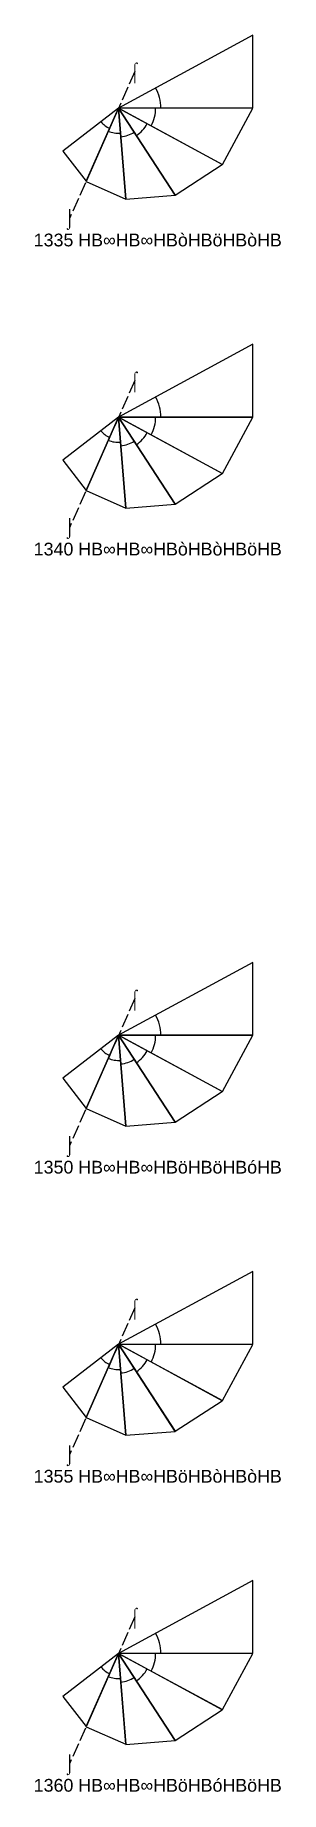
# Model space of a CAD drawing. Header units: millimetres. Extents: x 122552 to 1654769, y -10280102 to 62068.
# Drawn here: x 1180654 to 1201862, y -10242548 to -10091075 of the extents above; entities that cross this region are included whole.
import ezdxf
from ezdxf.enums import TextEntityAlignment as Align

# ---------------------------------------------------------------- set-up
doc = ezdxf.new("R2010")
doc.units = ezdxf.units.MM
doc.linetypes.add('ACAD_ISO02W100', pattern=[15, 12, -3])
for name, color, linetype in [('BASE', 170, 'Continuous'), ('HYPOTENUSE', 20, 'Continuous'), ('PERPENDICULAR', 90, 'Continuous'), ('Standard', 7, 'Continuous')]:
    doc.layers.add(name, color=color, linetype=linetype)
doc.styles.add('Arial', font='arial_0.ttf')

msp = doc.modelspace()

# ---------------------------------------------------------------- texts
at = {"style": 'Arial'}
for s, p in [('⌠', (1189259, -10094204)), ('⌡', (1183644, -10106842)), ('1335 HB∞HB∞HBòHBöHBòHB', (1191240, -10108739)), ('⌠', (1189259, -10120853)), ('⌡', (1183644, -10133491)), ('1340 HB∞HB∞HBòHBòHBöHB', (1191240, -10135388)), ('⌠', (1189259, -10174150)), ('⌡', (1183644, -10186788)), ('1350 HB∞HB∞HBöHBöHBóHB', (1191240, -10188685)), ('⌠', (1189259, -10200799)), ('⌡', (1183644, -10213437)), ('1355 HB∞HB∞HBöHBòHBòHB', (1191240, -10215334)), ('⌠', (1189259, -10227447)), ('⌡', (1183644, -10240086)), ('1360 HB∞HB∞HBöHBóHBöHB', (1191240, -10241982))]:
    msp.add_text(s, height=1100, dxfattribs=at).set_placement(p, align=Align.MIDDLE_CENTER)

# ---------------------------------------------------------------- blocks, each defined once
blk = doc.blocks.new('fundamental_block_GT')
at = {"color": 4}
blk.add_arc((0, -2), 277, 359.9799, 28.4254, dxfattribs=at)
at = {"layer": 'BASE'}
blk.add_line((0, 0), (879, -7), dxfattribs=at)
at = {"layer": 'HYPOTENUSE'}
blk.add_line((883, 469), (0, 0), dxfattribs=at)
at = {"layer": 'PERPENDICULAR'}
blk.add_line((879, -7), (883, 469), dxfattribs=at)

# ---------------------------------------------------------------- linework, layer by layer
at = {"linetype": 'ACAD_ISO02W100', "ltscale": 100}
for p, q in [((1189259, -10094204), (1183644, -10106842)), ((1189259, -10120853), (1183644, -10133491)), ((1189259, -10174150), (1183644, -10186788)), ((1189259, -10200799), (1183644, -10213437)), ((1189259, -10227447), (1183644, -10240086))]:
    msp.add_line(p, q, dxfattribs=at)

# ---------------------------------------------------------------- block references
for p, xscale, yscale, zscale, rotation in [((1187855, -10097364), 11.58735412275403, 11.58735412275403, 11.58735412275403, 332.0000000000002), ((1187855, -10097364), 10.18429076373602, 10.18429076373602, 10.18429076373602, 303.5116672382091), ((1187855, -10097364), 8.951118371073514, 8.951118371073514, 8.951118371073514, 275.0233344764167), ((1187855, -10097364), 6.914651890687749, 6.914651890687749, 6.914651890687749, 218.0466689528319), ((1187855, -10097364), 7.867265571233768, 7.867265571233768, 7.867265571233768, 246.5350017146306), ((1187855, -10124012), 11.58735412275403, 11.58735412275403, 11.58735412275403, 332.0000000000002), ((1187855, -10124012), 10.18429076373602, 10.18429076373602, 10.18429076373602, 303.5116672382091), ((1187855, -10124012), 6.914651890687749, 6.914651890687749, 6.914651890687749, 218.0466689528319), ((1187855, -10124012), 7.867265571233768, 7.867265571233768, 7.867265571233768, 246.5350017146306), ((1187855, -10124012), 8.951118371073514, 8.951118371073514, 8.951118371073514, 275.0233344764167), ((1187855, -10177310), 11.58735412275403, 11.58735412275403, 11.58735412275403, 332.0000000000002), ((1187855, -10177310), 10.18429076373602, 10.18429076373602, 10.18429076373602, 303.5116672382091), ((1187855, -10177310), 6.914651890687749, 6.914651890687749, 6.914651890687749, 218.0466689528319), ((1187855, -10177310), 7.867265571233768, 7.867265571233768, 7.867265571233768, 246.5350017146306), ((1187855, -10177310), 8.951118371073514, 8.951118371073514, 8.951118371073514, 275.0233344764167), ((1187855, -10203958), 11.58735412275403, 11.58735412275403, 11.58735412275403, 332.0000000000002), ((1187855, -10203958), 10.18429076373602, 10.18429076373602, 10.18429076373602, 303.5116672382091), ((1187855, -10203958), 6.914651890687749, 6.914651890687749, 6.914651890687749, 218.0466689528319), ((1187855, -10203958), 7.867265571233768, 7.867265571233768, 7.867265571233768, 246.5350017146306), ((1187855, -10203958), 8.951118371073514, 8.951118371073514, 8.951118371073514, 275.0233344764167), ((1187855, -10230607), 11.58735412275403, 11.58735412275403, 11.58735412275403, 332.0000000000002), ((1187855, -10230607), 10.18429076373602, 10.18429076373602, 10.18429076373602, 303.5116672382091), ((1187855, -10230607), 8.951118371073514, 8.951118371073514, 8.951118371073514, 275.0233344764167), ((1187855, -10230607), 6.914651890687749, 6.914651890687749, 6.914651890687749, 218.0466689528319), ((1187855, -10230607), 7.867265571233768, 7.867265571233768, 7.867265571233768, 246.5350017146306)]:
    msp.add_blockref('fundamental_block_GT', p, dxfattribs=dict(xscale=xscale, yscale=yscale, zscale=zscale, rotation=rotation))
at = {"layer": 'Standard', "xscale": 13.18371388650824, "yscale": 13.18371388650824, "zscale": 13.18371388650824, "rotation": 0.4883327617913192}
for p in [(1187855, -10097364), (1187855, -10124012), (1187855, -10177310), (1187855, -10203958), (1187855, -10230607)]:
    msp.add_blockref('fundamental_block_GT', p, dxfattribs=at)

msp.set_redraw_order([(e.dxf.handle, doc.entitydb.next_handle()) for e in msp.query("TEXT MTEXT ATTDEF DIMENSION ARC_DIMENSION")])  # texts and dimensions are drawn at this point

doc.saveas('drawing.dxf')
